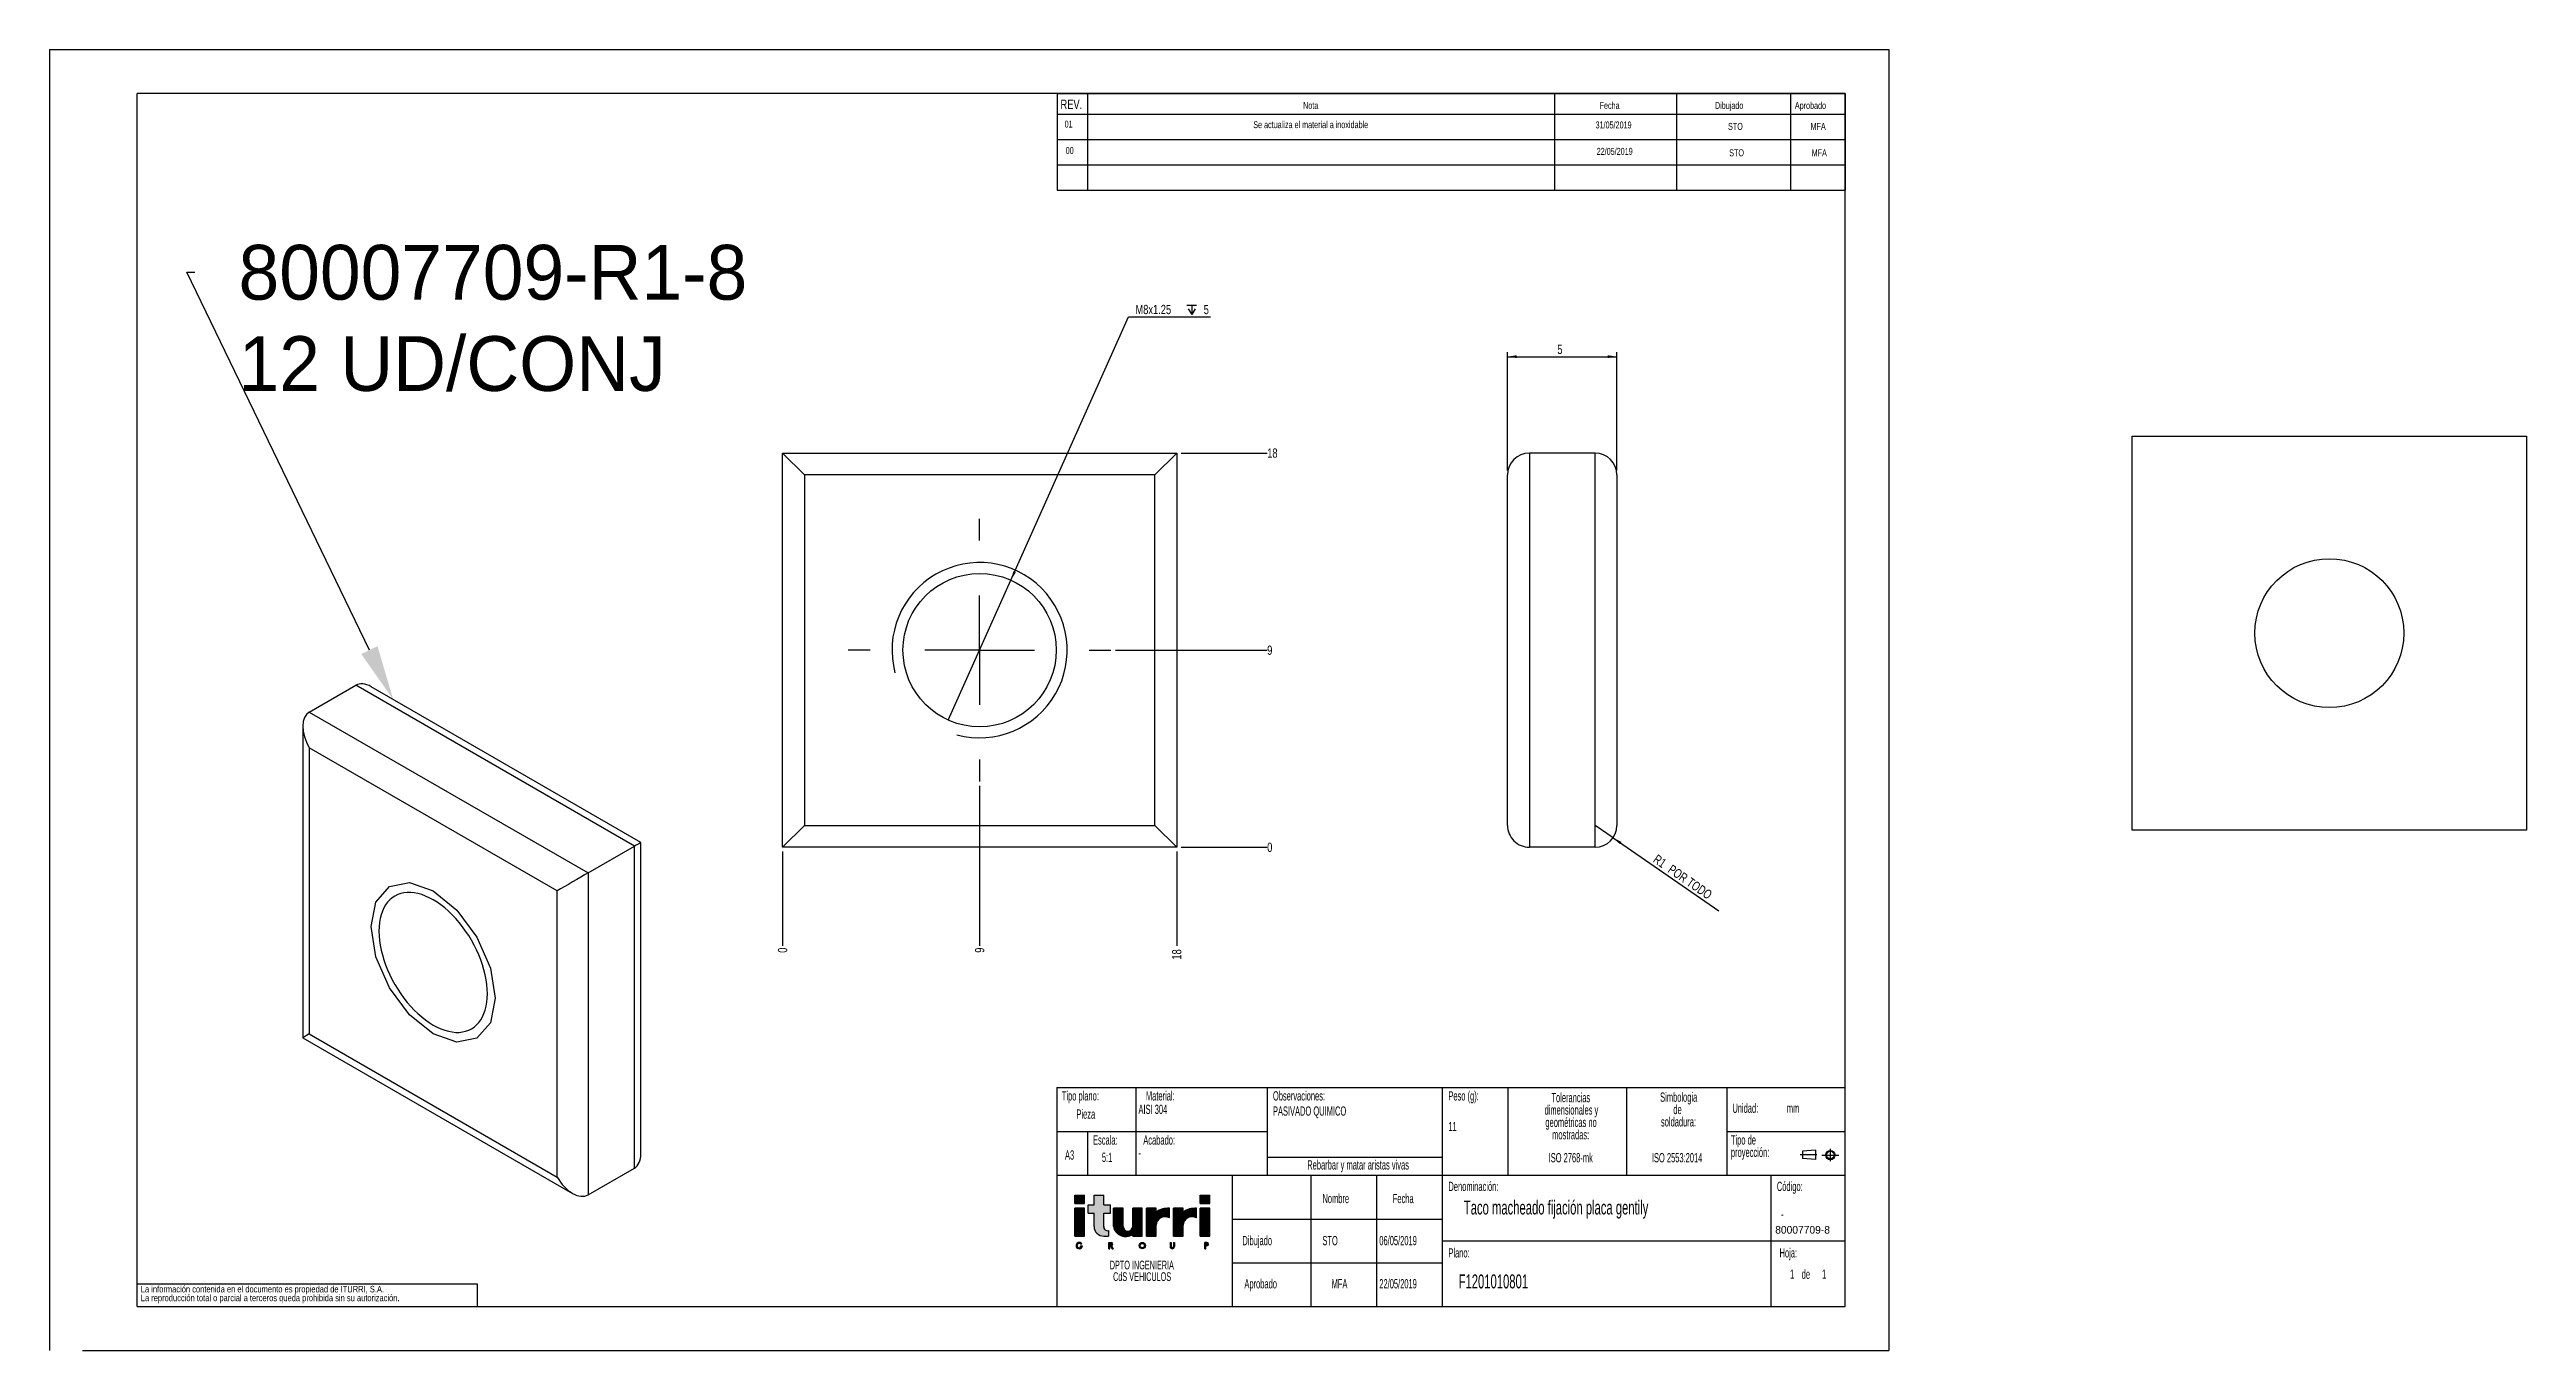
# Model space of a CAD drawing. Extents: x 0 to 565, y 0 to 163.
# Drawn here: x 0 to 113.1, y 0 to 59.4 of the extents above.
import ezdxf
from ezdxf import colors
from ezdxf.entities.mleader import LeaderData, LeaderLine
from ezdxf.math import Vec2, Vec3

# ---------------------------------------------------------------- set-up
doc = ezdxf.new("R2010")
doc.units = 0
doc.header["$LTSCALE"] = 0.2
doc.linetypes.add('CENTERX2', pattern=[20.319999999999997, 12.7, -2.54, 2.54, -2.54])
doc.layers.get('0').update_dxf_attribs({"linetype": 'CONTINUOUS'})
doc.layers.add('FORMATO', color=7, linetype='CONTINUOUS')
doc.layers.add('SLD-0', color=179, linetype='CONTINUOUS')
doc.styles.add('SLDTEXTSTYLE0', font='TXT', dxfattribs={"width": 0.605})
doc.styles.add('SLDTEXTSTYLE1', font='TXT', dxfattribs={"width": 0.75})
doc.dimstyles.new('SLDDIMSTYLE0', dxfattribs={"dimtxt": 0.4233333333333333, "dimasz": 0.4233333333333333, "dimexe": 0, "dimexo": 0.0625, "dimgap": 0.1058333333333333, "dimtad": 0, "dimtih": 1, "dimtoh": 1, "dimdec": 0, "dimrnd": 1e-09, "dimdsep": 46, "dimtxsty": 'SLDTEXTSTYLE1', "dimblk1": 'NONE', "dimblk2": 'NONE', "dimsah": 1, "dimcen": 0.09, "dimadec": 0, "dimazin": 0, "dimtfac": 1, "dimtdec": 0, "dimtofl": 0, "dimtmove": 0, "dimatfit": 3, "dimldrblk": 'NONE', "dimfxl": 0, "dimtolj": 1, "dimtzin": 12, "dimarcsym": 0})
doc.dimstyles.new('SLDDIMSTYLE1', dxfattribs={"dimtxt": 0.4233333333333333, "dimasz": 0.4233333333333333, "dimexe": 0, "dimexo": 0.0625, "dimgap": 0.1058333333333333, "dimtad": 0, "dimtih": 1, "dimtoh": 1, "dimdec": 1, "dimrnd": 1e-09, "dimzin": 12, "dimdsep": 46, "dimtxsty": 'SLDTEXTSTYLE1', "dimblk1": 'NONE', "dimblk2": 'NONE', "dimsah": 1, "dimcen": 0.09, "dimadec": 0, "dimazin": 0, "dimtfac": 1, "dimtdec": 1, "dimtofl": 0, "dimtmove": 0, "dimatfit": 3, "dimldrblk": 'NONE', "dimfxl": 0, "dimtolj": 1, "dimtzin": 12, "dimarcsym": 0})
doc.dimstyles.new('SLDDIMSTYLE2', dxfattribs={"dimtxt": 0.4233333333333333, "dimasz": 0.4233333333333333, "dimexe": 0, "dimexo": 0.0625, "dimgap": 0.1058333333333333, "dimtad": 1, "dimdec": 1, "dimrnd": 1e-09, "dimzin": 12, "dimdsep": 46, "dimtxsty": 'SLDTEXTSTYLE1', "dimsah": 1, "dimcen": 0.09, "dimadec": 0, "dimazin": 0, "dimtfac": 1, "dimtdec": 1, "dimtofl": 0, "dimtmove": 0, "dimatfit": 3, "dimfxl": 0, "dimtolj": 1, "dimtzin": 12, "dimarcsym": 0})
doc.dimstyles.new('SLDDIMSTYLE3', dxfattribs={"dimtxt": 0.4233333333333333, "dimasz": 0.4233333333333333, "dimexe": 0, "dimexo": 0.0625, "dimgap": 0.1058333333333333, "dimtad": 1, "dimdec": 1, "dimrnd": 1e-09, "dimzin": 12, "dimdsep": 46, "dimtxsty": 'SLDTEXTSTYLE1', "dimsah": 1, "dimcen": 0, "dimadec": 0, "dimazin": 0, "dimtfac": 1, "dimtdec": 1, "dimtofl": 0, "dimtmove": 0, "dimatfit": 3, "dimfxl": 0, "dimtolj": 1, "dimtzin": 12, "dimarcsym": 0})

msp = doc.modelspace()

# ---------------------------------------------------------------- texts
at = {"insert": (78.80500881110618, 5.683752835293902), "char_height": 0.35, "attachment_point": 1}
msp.add_mtext_dynamic_manual_height_columns('80007709-8', width=5.164648472311242, gutter_width=2.822222222222222, heights=[0], dxfattribs=at)
at = {"layer": 'FORMATO', "style": 'SLDTEXTSTYLE1'}
for s, insert, char_height, attachment_point in [('REV.', (46.16713927131186, 57.11042804813565), 0.4233333333333333, 1), ('Nota', (57.24487672460153, 57.00516374240667), 0.3174999999999999, 1), ('Fecha', (70.78528126573192, 57.00516374240667), 0.3174999999999999, 1), ('Dibujado', (76.05216944058314, 57.00516374240667), 0.3174999999999999, 1), ('Aprobado', (79.70201419675945, 57.00516374240667), 0.3174999999999999, 1), ('01', (46.53708159867838, 56.15481886886706), 0.3174999999999999, 2), ('Se actualiza el material a inoxidable', (57.59343906694833, 56.12876395150863), 0.3174999999999999, 2), ('31/05/2019', (71.42274280123634, 56.11575176605179), 0.3174999999999999, 2), ('STO', (76.98988994004927, 56.05059919943336), 0.3174999999999999, 2), ('MFA', (80.76480185525894, 56.05059919943337), 0.3174999999999999, 2), ('00', (46.58864428812837, 54.94847357055951), 0.3174999999999999, 2), ('22/05/2019', (71.47430549068633, 54.90940646774424), 0.3174999999999999, 2), ('STO', (77.04145262949925, 54.8442539011258), 0.3174999999999999, 2), ('MFA', (80.81636454470893, 54.84425390112582), 0.3174999999999999, 2)]:
    msp.add_mtext(s, dxfattribs=dict(at, insert=insert, char_height=char_height, attachment_point=attachment_point))
at = {"layer": 'SLD-0', "style": 'SLDTEXTSTYLE0'}
for s, insert, char_height, attachment_point in [('Tipo plano:', (46.22585816411974, 11.8361729286205), 0.4233333333333333, 1), ('Tipo plano:', (46.22585816411974, 11.8361729286205), 0.4233333333333333, 1), ('Material:', (50.06593381880391, 11.83617292862049), 0.4233333333333333, 1), ('Material:', (50.06593381880391, 11.83617292862049), 0.4233333333333333, 1), ('Observaciones:', (55.86772302260145, 11.83617292862049), 0.4233333333333333, 1), ('Observaciones:', (55.86772302260145, 11.83617292862049), 0.4233333333333333, 1), ('Peso (g):', (63.88061188659777, 11.8361729286205), 0.4233333333333333, 1), ('Peso (g):', (63.88061188659777, 11.8361729286205), 0.4233333333333333, 1), ('Pieza', (46.89451894825998, 11.00383913061758), 0.4233333333333333, 1), ('Pieza', (46.89451894825998, 11.00383913061758), 0.4233333333333333, 1), ('AISI 304', (49.72696570676798, 11.22115175836056), 0.4233333333333333, 1), ('AISI 304', (49.72696570676798, 11.22115175836056), 0.4233333333333333, 1), ('PASIVADO QUIMICO', (55.86772302260145, 11.14362315953985), 0.4233333333333333, 1), ('PASIVADO QUIMICO', (55.86772302260145, 11.14362315953985), 0.4233333333333333, 1), ('11', (63.88061188659777, 10.43626176060663), 0.4233333333333333, 1), ('11', (63.88061188659777, 10.43626176060663), 0.4233333333333333, 1), ('Unidad:', (76.84922983812984, 11.27412562998038), 0.4233333333333333, 1), ('Unidad:', (76.84922983812984, 11.27412562998038), 0.4233333333333333, 1), ('mm', (79.33243556735351, 11.27412562998038), 0.4233333333333333, 1), ('mm', (79.33243556735351, 11.27412562998038), 0.4233333333333333, 1), ('A3', (46.37186978491857, 9.134873547193646), 0.4233333333333333, 1), ('A3', (46.37186978491857, 9.134873547193646), 0.4233333333333333, 1), ('Escala:', (47.65262099355234, 9.82029369408652), 0.4233333333333333, 1), ('Escala:', (47.65262099355234, 9.82029369408652), 0.4233333333333333, 1), ('Acabado:', (49.94765538616646, 9.820293694086523), 0.4233333333333333, 1), ('Acabado:', (49.94765538616646, 9.820293694086523), 0.4233333333333333, 1), ('5:1', (48.0580464403197, 9.026948966077127), 0.4233333333333333, 1), ('5:1', (48.0580464403197, 9.026948966077127), 0.4233333333333333, 1), ('-', (49.72696570676797, 9.235145009918657), 0.4233333333333333, 1), ('-', (49.72696570676797, 9.235145009918657), 0.4233333333333333, 1), ('Rebarbar y matar aristas vivas', (59.75709802260142, 8.684745939035045), 0.4233333333333333, 2), ('Rebarbar y matar aristas vivas', (59.75709802260142, 8.684745939035045), 0.4233333333333333, 2), ('ISO 2768-mk', (69.46732111090364, 9.012003471892172), 0.4233333333333333, 2), ('ISO 2768-mk', (69.46732111090364, 9.012003471892172), 0.4233333333333333, 2), ('ISO 2553:2014', (74.32507741929193, 9.012003471892172), 0.4233333333333333, 2), ('ISO 2553:2014', (74.32507741929193, 9.012003471892172), 0.4233333333333333, 2), ('Nombre', (58.12754917445228, 7.150966758979571), 0.4233333333333333, 1), ('Nombre', (58.12754917445228, 7.150966758979571), 0.4233333333333333, 1), ('Fecha', (61.34166618924103, 7.150966758979573), 0.4233333333333333, 1), ('Fecha', (61.34166618924103, 7.150966758979573), 0.4233333333333333, 1), ('Denominación:', (63.88061188659775, 7.702862251251183), 0.4233333333333333, 1), ('Denominación:', (63.88061188659775, 7.702862251251183), 0.4233333333333333, 1), ('Taco macheado fijación placa gentily', (64.58591895133908, 6.843466424262008), 0.6349999999999999, 1), ('Taco macheado fijación placa gentily', (64.58591895133908, 6.843466424262008), 0.6349999999999999, 1), ('Código:', (78.87958787343223, 7.702862251251183), 0.4233333333333333, 1), ('Código:', (78.87958787343223, 7.702862251251183), 0.4233333333333333, 1), ('-', (79.07602719679461, 6.438633725433694), 0.4233333333333333, 1), ('-', (79.07602719679461, 6.438633725433694), 0.4233333333333333, 1), ('Dibujado', (54.47463722088924, 5.228061742761943), 0.4233333333333333, 1), ('Dibujado', (54.47463722088924, 5.228061742761943), 0.4233333333333333, 1), ('STO', (58.12754917445228, 5.228061754403471), 0.4233333333333333, 1), ('06/05/2019', (60.72573070070931, 5.228061754403474), 0.4233333333333333, 1), ('Plano:', (63.88061188659775, 4.667653498997527), 0.4233333333333333, 1), ('Plano:', (63.88061188659775, 4.667653498997527), 0.4233333333333333, 1), ('Hoja:', (79.00278354865758, 4.667653498997527), 0.4233333333333333, 1), ('Hoja:', (79.00278354865758, 4.667653498997527), 0.4233333333333333, 1), ('F1201010801', (64.34779395133909, 3.469352178803537), 0.6349999999999999, 1), ('F1201010801', (64.34779395133909, 3.469352178803537), 0.6349999999999999, 1), ('1', (79.48254275261102, 3.694980750194883), 0.4233333333333333, 1), ('1', (79.48254275261102, 3.694980750194883), 0.4233333333333333, 1), ('1', (79.48254275261102, 3.694980750194883), 0.4233333333333333, 1), ('1', (79.48254275261102, 3.694980750194883), 0.4233333333333333, 1), ('de', (80.0155004965971, 3.694980738553351), 0.4233333333333333, 1), ('de', (80.0155004965971, 3.694980738553351), 0.4233333333333333, 1), ('de', (80.0155004965971, 3.694980738553351), 0.4233333333333333, 1), ('de', (80.0155004965971, 3.694980738553351), 0.4233333333333333, 1), ('1', (80.94615990496908, 3.694980750194883), 0.4233333333333333, 1), ('1', (80.94615990496908, 3.694980750194883), 0.4233333333333333, 1), ('1', (80.94615990496908, 3.694980750194883), 0.4233333333333333, 1), ('1', (80.94615990496908, 3.694980750194883), 0.4233333333333333, 1), ('Aprobado', (54.56490836691304, 3.256471733372532), 0.4233333333333333, 1), ('Aprobado', (54.56490836691304, 3.256471733372532), 0.4233333333333333, 1), ('MFA', (58.54701169321882, 3.256471745014065), 0.4233333333333333, 1), ('22/05/2019', (60.7257307007093, 3.256471745014063), 0.4233333333333333, 1)]:
    msp.add_mtext(s, dxfattribs=dict(at, insert=insert, char_height=char_height, attachment_point=attachment_point))

# ---------------------------------------------------------------- blocks, each defined once
blk = doc.blocks.new('BLOQUE3')
at = {"color": 7, "linetype": 'CENTERX2'}
for p, q in [((79.58488141647274, 26.01115655496413), (78.95982678401784, 26.01115655496413)), ((79.77607562216458, 26.00408451931419), (80.43168376271743, 26.00408451931419)), ((80.103879692441, 25.76924235202747), (80.103879692441, 26.23892668660091))]:
    blk.add_line(p, q, dxfattribs=at)
at = {"color": 7, "linetype": 'Continuous'}
for p, q in [((79.53686373058896, 26.18948074606496), (79.04649402297167, 26.15381590784479)), ((79.04649402297167, 26.15381590784479), (79.04649402297167, 25.86849720208347)), ((79.53686373058896, 25.83283236386331), (79.04649402297167, 25.86849720208347)), ((79.53686373058896, 26.18948074606496), (79.53686373058896, 25.83283236386331))]:
    blk.add_line(p, q, dxfattribs=at)
for radius in [0.1783241911008239, 0.1426593528806507]:
    blk.add_circle((80.103879692441, 26.00408451931419), radius, dxfattribs=at)
blk = doc.blocks.new('SW_NOTE_0')
at = {"color": 0, "linetype": 'Continuous', "char_height": 0.2645833333333333, "attachment_point": 2, "style": 'SLDTEXTSTYLE0'}
for s, insert in [('DPTO INGENIERIA', (1.566829427083333, 0.3410658394813325)), ('CdS VEHICULOS', (1.575863047689199, -0.01171193403305751))]:
    blk.add_mtext(s, dxfattribs=dict(at, insert=insert))
blk = doc.blocks.new('BLOQUE1')
at = {"linetype": 'Continuous'}
for points in [[(0, 2.528957398572557), (0.2940058974944981, 2.528957398572557), (0.2940058974944981, 2.786212558880153), (0, 2.786212558880153)], [(0, 2.38195444982568), (0, 1.536687494530173), (0.2940058974959081, 1.536687494530173), (0.2940058974959081, 2.38195444982568)], [(3.819514983016063, 2.528957398572557), (4.113520880509188, 2.528957398572557), (4.113520880509188, 2.786212558880153), (3.819514983016063, 2.786212558880153)], [(3.819514983016063, 2.38195444982568), (3.819514983016063, 1.536687494530173), (4.113520880510571, 1.536687494530173), (4.113520880510571, 2.38195444982568)]]:
    blk.add_hatch(color=7, dxfattribs=at).paths.add_polyline_path(points, flags=0)
h = blk.add_hatch(color=7, dxfattribs=at)
edge = h.paths.add_edge_path(flags=0)
edge.add_line((0.588011794987849, 2.234951501078989), (0.588011794987849, 1.830693392024513))
edge.add_arc((0.8820176924819659, 1.830693392024275), 0.2940058974941188, 179.9999999999535, 270.0000000000304)
edge.add_line((0.8820176924821177, 1.536687494530154), (1.029020641226637, 1.536687494530154))
edge.add_line((1.029020641226637, 1.536687494530154), (1.029020641226623, 1.703667294140171))
edge.add_arc((1.00002175125713, 1.818681658504378), 0.1186138256257055, 185.8121672813475, 284.1511960427798, ccw=False)
edge.add_arc((1.00002175125713, 1.818681658504378), 0.1186138256257055, 174.1878327174649, 185.8121672813475, ccw=False)
edge.add_line((0.8820176924823508, 1.830693392028055), (0.8820176924823508, 2.234951501078989))
edge.add_line((0.8820176924823508, 2.234951501078989), (1.090764739020045, 2.234951501078989))
edge.add_line((1.090764739020045, 2.234951501078989), (1.090764739020045, 2.49220666138657))
edge.add_line((1.090764739020045, 2.49220666138657), (0.8820176924823508, 2.49220666138657))
edge.add_line((0.8820176924823508, 2.49220666138657), (0.8820176924823508, 2.786212558880386))
edge.add_line((0.8820176924823508, 2.786212558880386), (0.588011794987849, 2.786212558880386))
edge.add_line((0.588011794987849, 2.786212558880386), (0.588011794987849, 2.49220666138657))
edge.add_line((0.588011794987849, 2.49220666138657), (0.4042581090557107, 2.49220666138657))
edge.add_line((0.4042581090557107, 2.49220666138657), (0.4042581090557107, 2.234951501078989))
edge.add_line((0.4042581090557107, 2.234951501078989), (0.588011794987849, 2.234951501078989))
h = blk.add_hatch(color=7, dxfattribs=at)
edge = h.paths.add_edge_path(flags=0)
edge.add_line((1.176023589975209, 2.38195444982568), (1.176023589975209, 1.83069339202428))
edge.add_arc((1.548887422936751, 1.903670226651828), 0.3799382269830552, 191.0739343382657, 304.4905915460011)
edge.add_line((1.764035384965098, 1.590517850390565), (1.764035384965098, 1.536687494529243))
edge.add_line((1.764035384965098, 1.536687494529243), (2.058041282459711, 1.536687494529243))
edge.add_line((2.058041282459711, 1.536687494529243), (2.058041282459711, 2.38195444982568))
edge.add_line((2.058041282459711, 2.38195444982568), (1.764035384965597, 2.38195444982568))
edge.add_line((1.764035384965597, 2.38195444982568), (1.764035384965597, 1.83069339202428))
edge.add_arc((1.617032436218346, 1.83069339202428), 0.1470029487472509, 180, 360, ccw=False)
edge.add_line((1.470029487471095, 1.83069339202428), (1.470029487471095, 2.38195444982568))
edge.add_line((1.470029487471095, 2.38195444982568), (1.176023589975209, 2.38195444982568))
h = blk.add_hatch(color=7, dxfattribs=at)
edge = h.paths.add_edge_path(flags=0)
edge.add_arc((2.745599752880882, 1.857364191301073), 0.2680297328693548, 59.34960505052129, 176.8199676444252, ccw=False)
edge.add_line((2.882240852664109, 2.087948552332014), (2.882240852664109, 2.381954449825816))
edge.add_arc((2.833155716897795, 1.771985960085562), 0.6119402822410083, 85.39923131649581, 125.479007213571)
edge.add_line((2.477982743608694, 2.270306206587936), (2.477982743608694, 2.38195444982568))
edge.add_line((2.477982743608694, 2.38195444982568), (2.183976846115672, 2.38195444982568))
edge.add_line((2.183976846115672, 2.38195444982568), (2.183976846115672, 1.536687494530173))
edge.add_line((2.183976846115672, 1.536687494530173), (2.477982743610167, 1.536687494530173))
edge.add_line((2.477982743610167, 1.536687494530173), (2.477982743610167, 1.872232750444986))
h = blk.add_hatch(color=7, dxfattribs=at)
edge = h.paths.add_edge_path(flags=0)
edge.add_arc((3.569799323085002, 1.857364191301073), 0.2680297328693599, 59.34960505051538, 176.8199676444252, ccw=False)
edge.add_line((3.706440422868258, 2.087948552332009), (3.706440422868296, 2.381954449825765))
edge.add_arc((3.65735528710196, 1.771985960085507), 0.6119402822410149, 85.39923131649378, 125.4790072135723)
edge.add_line((3.302182313812844, 2.270306206587879), (3.302182313812822, 2.38195444982568))
edge.add_line((3.302182313812822, 2.38195444982568), (3.008176416319815, 2.38195444982568))
edge.add_line((3.008176416319815, 2.38195444982568), (3.008176416319815, 1.536687494530173))
edge.add_line((3.008176416319815, 1.536687494530173), (3.302182313814287, 1.536687494530173))
edge.add_line((3.302182313814287, 1.536687494530173), (3.302182313814287, 1.872232750444986))
h = blk.add_hatch(color=7, dxfattribs=at)
edge = h.paths.add_edge_path(flags=0)
edge.add_line((0.1796086083265869, 1.297678162934524), (0.219365498224285, 1.297678162934524))
edge.add_arc((0.1365502923927305, 1.248177563289832), 0.09648143698197358, 30.86775549419073, 356.7364169736078)
edge.add_line((0.2328752560142644, 1.242684925907259), (0.1767139190691269, 1.242684925907259))
edge.add_line((0.1767139190691269, 1.242684925907259), (0.1767139190691306, 1.211810866079295))
edge.add_line((0.1767139190691306, 1.211810866079295), (0.1911560729497497, 1.211810866079295))
edge.add_arc((0.1365502923927305, 1.248177563289832), 0.06560737714803143, 48.98147859615631, 326.33693188446523, ccw=False)
h = blk.add_hatch(color=7, dxfattribs=at)
edge = h.paths.add_edge_path(flags=0)
edge.add_line((1.173452064607761, 1.151696126307214), (1.117133335612238, 1.251943107923816))
edge.add_arc((1.110261854392032, 1.298046420005802), 0.04661258026636733, 278.4772606009694, 450.0000000000008)
edge.add_line((1.110261854392032, 1.34465900027217), (1.038955076909624, 1.34465900027217))
edge.add_line((1.038955076909624, 1.34465900027217), (1.038955076909624, 1.151696126307237))
edge.add_line((1.038955076909624, 1.151696126307237), (1.069829136744619, 1.151696126307237))
edge.add_line((1.069829136744619, 1.151696126307237), (1.069829136744619, 1.251433839739458))
edge.add_line((1.069829136744619, 1.251433839739458), (1.082006761719952, 1.251433839739458))
edge.add_line((1.082006761719952, 1.251433839739458), (1.138039383974868, 1.151696126307214))
edge.add_line((1.138039383974868, 1.151696126307214), (1.173452064607761, 1.151696126307214))
edge = h.paths.add_edge_path(flags=0)
edge.add_arc((1.110261854392032, 1.298046420005802), 0.01573852043200014, -90.0000000000008, 89.9999999999992, ccw=False)
edge.add_line((1.110261854392032, 1.282307899573802), (1.069829136744619, 1.282307899573802))
edge.add_line((1.069829136744619, 1.282307899573802), (1.069829136744619, 1.313784940437801))
edge.add_line((1.069829136744619, 1.313784940437801), (1.110261854392032, 1.313784940437802))
h = blk.add_hatch(color=7, dxfattribs=at)
edge = h.paths.add_edge_path(flags=0)
edge.add_arc((2.057301755072564, 1.248177563289832), 0.09648143698239112, 0, 360)
edge = h.paths.add_edge_path(flags=0)
edge.add_arc((2.057301755072564, 1.248177563289832), 0.06560737714802478, 0, 360)
h = blk.add_hatch(color=7, dxfattribs=at)
edge = h.paths.add_edge_path(flags=0)
edge.add_line((2.905572058823439, 1.34465900027217), (2.905572058823439, 1.21601708429554))
edge.add_arc((2.969893016811934, 1.21601708429554), 0.06432095798849882, 180, 360.0000000000008)
edge.add_line((3.034213974800437, 1.21601708429554), (3.034213974800437, 1.34465900027217))
edge.add_line((3.034213974800437, 1.34465900027217), (3.003339914966152, 1.34465900027217))
edge.add_line((3.003339914966152, 1.34465900027217), (3.003339914966152, 1.21601708429554))
edge.add_arc((2.969893016811934, 1.21601708429554), 0.0334468981542176, 180, 360, ccw=False)
edge.add_line((2.936446118657717, 1.21601708429554), (2.936446118657717, 1.34465900027217))
edge.add_line((2.936446118657717, 1.34465900027217), (2.905572058823439, 1.34465900027217))
h = blk.add_hatch(color=7, dxfattribs=at)
edge = h.paths.add_edge_path(flags=0)
edge.add_line((3.987473494714607, 1.24361598297014), (4.024550244142314, 1.24361598297014))
edge.add_arc((4.024550244142314, 1.294137491621154), 0.05052150865101496, 270.0000000000008, 450.0000000000008)
edge.add_line((4.024550244142314, 1.34465900027217), (3.956599434879611, 1.34465900027217))
edge.add_line((3.956599434879611, 1.34465900027217), (3.956599434879611, 1.151696126307237))
edge.add_line((3.956599434879611, 1.151696126307237), (3.987473494714607, 1.151696126307237))
edge.add_line((3.987473494714607, 1.151696126307237), (3.987473494714607, 1.24361598297014))
edge = h.paths.add_edge_path(flags=0)
edge.add_arc((4.024550244142314, 1.294137491621154), 0.01964744881670921, -90.0000000000008, 89.9999999999992, ccw=False)
edge.add_line((4.024550244142314, 1.274490042804445), (3.987473494714607, 1.274490042804445))
edge.add_line((3.987473494714607, 1.274490042804445), (3.987473494714607, 1.313784940437863))
edge.add_line((3.987473494714607, 1.313784940437863), (4.024550244142314, 1.313784940437863))
at = {"layer": 'SLD-0'}
for p, q in [((0, 2.786212558880152), (0.2940058974944981, 2.786212558880152)), ((0, 2.528957398572556), (0, 2.786212558880152)), ((0, 2.528957398572556), (0.2940058974944981, 2.528957398572556)), ((0, 1.536687494530173), (0, 2.381954449825679)), ((0.2940058974959081, 2.381954449825679), (0, 2.381954449825679)), ((0.2940058974944981, 2.528957398572556), (0.2940058974944981, 2.786212558880152)), ((0.2940058974959081, 1.536687494530173), (0.2940058974959081, 2.381954449825679)), ((0.4042581090557107, 2.49220666138657), (0.5880117949878472, 2.49220666138657)), ((0.4042581090557107, 2.234951501078988), (0.4042581090557107, 2.49220666138657)), ((0.5880117949878472, 2.49220666138657), (0.5880117949878472, 2.786212558880385)), ((0.5880117949878472, 2.786212558880385), (0.8820176924823508, 2.786212558880385)), ((0.8820176924823508, 2.49220666138657), (0.8820176924823508, 2.786212558880385)), ((0.8820176924823508, 2.49220666138657), (1.090764739020045, 2.49220666138657)), ((1.090764739020045, 2.234951501078988), (1.090764739020045, 2.49220666138657)), ((1.176023589975211, 1.83069339202428), (1.176023589975211, 2.381954449825679)), ((1.470029487471097, 2.381954449825679), (1.176023589975211, 2.381954449825679)), ((1.470029487471097, 1.83069339202428), (1.470029487471097, 2.381954449825679)), ((2.058041282459711, 2.381954449825679), (1.764035384965595, 2.381954449825679)), ((1.764035384965595, 1.83069339202428), (1.764035384965595, 2.381954449825679)), ((2.058041282459711, 1.536687494529242), (2.058041282459711, 2.381954449825679)), ((2.18397684611567, 1.536687494530173), (2.18397684611567, 2.381954449825679)), ((2.477982743608698, 2.381954449825679), (2.18397684611567, 2.381954449825679)), ((2.477982743608698, 2.270306206587935), (2.477982743608698, 2.381954449825679)), ((2.882240852664109, 2.087948552332014), (2.882240852664109, 2.381954449825816)), ((3.008176416319813, 1.536687494530173), (3.008176416319813, 2.381954449825679)), ((3.302182313812773, 2.381954449825679), (3.008176416319813, 2.381954449825679)), ((3.302182313812773, 2.27030620658788), (3.302182313812773, 2.381954449825679)), ((3.706440422868257, 2.087948552332008), (3.706440422868293, 2.381954449825765)), ((3.819514983016065, 2.786212558880152), (4.113520880509186, 2.786212558880152)), ((3.819514983016065, 2.528957398572556), (3.819514983016065, 2.786212558880152)), ((3.819514983016065, 2.528957398572556), (4.113520880509186, 2.528957398572556)), ((3.819514983016065, 1.536687494530173), (3.819514983016065, 2.381954449825679)), ((4.113520880510574, 2.381954449825679), (3.819514983016065, 2.381954449825679)), ((4.113520880509186, 2.528957398572556), (4.113520880509186, 2.786212558880152)), ((4.113520880510574, 1.536687494530173), (4.113520880510574, 2.381954449825679)), ((0.4042581090557107, 2.234951501078988), (0.5880117949878472, 2.234951501078988)), ((0.5880117949878472, 1.830693392024513), (0.5880117949878472, 2.234951501078988)), ((0.8820176924823508, 2.234951501078988), (1.090764739020045, 2.234951501078988)), ((0.8820176924823508, 1.80666992498317), (0.8820176924823508, 2.234951501078988)), ((1.764035384965097, 1.536687494529242), (1.764035384965097, 1.590517850390565)), ((2.477982743610169, 1.536687494530173), (2.477982743610169, 1.872232750444985)), ((3.302182313814289, 1.536687494530173), (3.302182313814289, 1.872232750444985)), ((0.1767139190691272, 1.242684925907259), (0.2328752560142644, 1.242684925907259)), ((0.1767139190691302, 1.211810866079295), (0.1767139190691272, 1.242684925907259)), ((0.1767139190691302, 1.211810866079295), (0.191156072949748, 1.211810866079295)), ((0.1796086083265869, 1.297678162934524), (0.2193654982242832, 1.297678162934524)), ((1.038955076909626, 1.151696126307236), (1.038955076909626, 1.344659000272169)), ((1.038955076909626, 1.344659000272169), (1.110261854392031, 1.344659000272169)), ((1.038955076909626, 1.151696126307236), (1.069829136744621, 1.151696126307236)), ((1.069829136744621, 1.282307899573802), (1.069829136744621, 1.313784940437801)), ((1.069829136744621, 1.313784940437801), (1.110261854392031, 1.313784940437802)), ((1.069829136744621, 1.282307899573802), (1.110261854392031, 1.282307899573802)), ((1.069829136744621, 1.251433839739458), (1.08200676171995, 1.251433839739458)), ((1.069829136744621, 1.151696126307236), (1.069829136744621, 1.251433839739458)), ((1.08200676171995, 1.251433839739458), (1.13803938397487, 1.151696126307214)), ((1.117133335612236, 1.251943107923817), (1.173452064607761, 1.151696126307214)), ((1.13803938397487, 1.151696126307214), (1.173452064607761, 1.151696126307214)), ((2.905572058823436, 1.344659000272169), (2.905572058823436, 1.21601708429554)), ((2.905572058823436, 1.344659000272169), (2.936446118657721, 1.344659000272169)), ((2.936446118657721, 1.344659000272169), (2.936446118657721, 1.21601708429554)), ((3.003339914966152, 1.344659000272169), (3.003339914966152, 1.21601708429554)), ((3.003339914966152, 1.344659000272169), (3.034213974800437, 1.344659000272169)), ((3.034213974800437, 1.344659000272169), (3.034213974800437, 1.21601708429554)), ((4.024550244142317, 1.344659000272169), (3.956599434879609, 1.344659000272169)), ((3.956599434879609, 1.151696126307236), (3.956599434879609, 1.344659000272169)), ((3.956599434879609, 1.151696126307236), (3.956599434879609, 1.344659000272169)), ((3.956599434879609, 1.151696126307236), (3.987473494714605, 1.151696126307236)), ((3.987473494714605, 1.274490042804445), (3.987473494714605, 1.313784940437863)), ((4.024550244142317, 1.313784940437863), (3.987473494714605, 1.313784940437863)), ((4.024550244142317, 1.274490042804445), (3.987473494714605, 1.274490042804445)), ((4.024550244142317, 1.243615982970139), (3.987473494714605, 1.243615982970139)), ((3.987473494714605, 1.151696126307236), (3.987473494714605, 1.243615982970139))]:
    blk.add_line(p, q, dxfattribs=at)
at = {"layer": 'SLD-0', "linetype": 'Continuous'}
for p, q in [((0, 1.536687494530173), (0.2940058974959081, 1.536687494530173)), ((0.8820176924821177, 1.536687494530153), (1.029020641226636, 1.536687494530153)), ((1.029020641226624, 1.703667294140171), (1.029020641226636, 1.536687494530153)), ((1.764035384965097, 1.536687494529242), (2.058041282459711, 1.536687494529242)), ((2.18397684611567, 1.536687494530173), (2.477982743610169, 1.536687494530173)), ((3.008176416319813, 1.536687494530173), (3.302182313814289, 1.536687494530173)), ((3.819514983016065, 1.536687494530173), (4.113520880510574, 1.536687494530173))]:
    blk.add_line(p, q, dxfattribs=at)
at = {"layer": 'SLD-0'}
for radius in [0.09648143698238698, 0.06560737714802478]:
    blk.add_circle((2.057301755072566, 1.248177563289832), radius, dxfattribs=at)
at = {"layer": 'SLD-0', "linetype": 'Continuous'}
for centre, radius, start, end in [((2.833155716897795, 1.771985960085562), 0.6119402822410075, 85.39923131649581, 125.4790072135707), ((3.657355287101885, 1.77198596008551), 0.6119402822410163, 85.399231316487, 125.479007213572), ((2.745599752880884, 1.857364191301072), 0.2680297328693557, 59.34960505052255, 176.819967644426), ((3.569799323085005, 1.857364191301072), 0.2680297328693623, 59.34960505051691, 176.819967644426)]:
    blk.add_arc(centre, radius, start, end, dxfattribs=at)
at = {"layer": 'SLD-0'}
for centre, radius, start, end in [((0.8820176924819678, 1.830693392024274), 0.2940058974941206, 179.9999999999535, 270.00000000003), ((1.000021751257131, 1.818681658504377), 0.1186138256257049, 174.1878327193011, 284.1511960427808), ((1.54888742293675, 1.903670226651828), 0.3799382269830543, 191.0739343382658, 304.4905915460011), ((1.617032436218346, 1.83069339202428), 0.1470029487472491, 180, 0), ((0.1365502923927286, 1.248177563289832), 0.09648143698197496, 30.86775549419072, 356.7364169736078), ((0.1365502923927286, 1.248177563289832), 0.06560737714803282, 48.9814785961559, 326.3369318844665), ((1.110261854392031, 1.298046420005802), 0.04661258026636749, 278.4772606009695, 90), ((1.110261854392031, 1.298046420005802), 0.01573852043200019, 270.0000000000008, 90), ((2.969893016811937, 1.21601708429554), 0.0643209579885009, 180, 0), ((2.969893016811937, 1.21601708429554), 0.03344689815421598, 180, 0), ((4.024550244142317, 1.294137491621154), 0.05052150865101512, 270.0000000000008, 90), ((4.024550244142317, 1.294137491621154), 0.01964744881670932, 270.0000000000008, 90)]:
    blk.add_arc(centre, radius, start, end, dxfattribs=at)
at = {"color": 7, "linetype": 'Continuous'}
blk.add_blockref('SW_NOTE_0', (0.4764245438389825, 0.4471586815527541), dxfattribs=at)
blk = doc.blocks.new('SW_NOTE_1')
at = {"layer": 'SLD-0', "color": 0, "char_height": 0.4233333333333333, "attachment_point": 2, "style": 'SLDTEXTSTYLE0'}
for s, insert in [('dimensionales y', (1.508663719991843, -0.01873909445289229)), ('Tolerancias', (1.48166666666667, 0.5457053431701318)), ('geométricas no', (1.492543903092547, -0.5831835320759162)), ('mostradas:', (1.475738008966043, -1.14762796969894))]:
    blk.add_mtext(s, dxfattribs=dict(at, insert=insert))
blk = doc.blocks.new('SW_NOTE_2')
at = {"layer": 'SLD-0', "color": 0, "char_height": 0.4233333333333333, "attachment_point": 1, "style": 'SLDTEXTSTYLE0'}
for s, insert in [('Tipo de', (0, 0.5457053431701318)), ('proyección:', (0, -0.01873909445289229))]:
    blk.add_mtext(s, dxfattribs=dict(at, insert=insert))
blk = doc.blocks.new('SW_NOTE_3')
at = {"layer": 'SLD-0', "color": 0, "char_height": 0.4233333333333333, "attachment_point": 2, "style": 'SLDTEXTSTYLE0'}
for s, insert in [('Simbologia', (1.42213541666667, 0.5457053431701318)), ('de', (1.368483741879467, -0.01873909445289229)), ('soldadura:', (1.412825998117528, -0.5831835320759162))]:
    blk.add_mtext(s, dxfattribs=dict(at, insert=insert))
blk = doc.blocks.new('SW_NOTE_4')
at = {"layer": 'SLD-0', "color": 0, "char_height": 0.3, "attachment_point": 1, "style": 'SLDTEXTSTYLE1'}
for s, insert in [('La información contenida en el documento es propiedad de ITURRI, S.A.', (0, 0.3855130784708248)), ('La reproducción total o parcial a terceros queda prohibida sin su autorización.', (0, -0.01448694052815572))]:
    blk.add_mtext(s, dxfattribs=dict(at, insert=insert))
blk = doc.blocks.new('SW_NOTE_5')
at = {"layer": 'SLD-0', "color": 0, "char_height": 0.4233333333333333, "attachment_point": 2, "style": 'SLDTEXTSTYLE0'}
for s, insert in [('dimensionales y', (1.508663719991843, -0.01873909445289229)), ('Tolerancias', (1.48166666666667, 0.5457053431701318)), ('geométricas no', (1.492543903092547, -0.5831835320759162)), ('mostradas:', (1.475738008966043, -1.14762796969894))]:
    blk.add_mtext(s, dxfattribs=dict(at, insert=insert))
blk = doc.blocks.new('SW_NOTE_6')
at = {"layer": 'SLD-0', "color": 0, "char_height": 0.4233333333333333, "attachment_point": 1, "style": 'SLDTEXTSTYLE0'}
for s, insert in [('Tipo de', (0, 0.5457053431701318)), ('proyección:', (0, -0.01873909445289229))]:
    blk.add_mtext(s, dxfattribs=dict(at, insert=insert))
blk = doc.blocks.new('SW_NOTE_7')
at = {"layer": 'SLD-0', "color": 0, "char_height": 0.4233333333333333, "attachment_point": 2, "style": 'SLDTEXTSTYLE0'}
for s, insert in [('Simbologia', (1.42213541666667, 0.5457053431701318)), ('de', (1.368483741879467, -0.01873909445289229)), ('soldadura:', (1.412825998117528, -0.5831835320759162))]:
    blk.add_mtext(s, dxfattribs=dict(at, insert=insert))
blk = doc.blocks.new('SW_NOTE_8')
at = {"layer": 'SLD-0', "color": 0, "char_height": 0.3, "attachment_point": 1, "style": 'SLDTEXTSTYLE1'}
for s, insert in [('La información contenida en el documento es propiedad de ITURRI, S.A.', (0, 0.3855130784708248)), ('La reproducción total o parcial a terceros queda prohibida sin su autorización.', (0, -0.01448694052815572))]:
    blk.add_mtext(s, dxfattribs=dict(at, insert=insert))
blk = doc.blocks.new('_D')
at = {"layer": 'FORMATO', "color": 7}
blk.add_line((33.47212303245888, 22.77642774566473), (33.47212303245888, 18.47084269900588), dxfattribs=at)
at = {"layer": 'FORMATO', "color": 7, "insert": (33.26273252021779, 18.15804639407214), "char_height": 0.4233333333333333, "attachment_point": 1, "rotation": 90, "style": 'SLDTEXTSTYLE1'}
blk.add_mtext('0', dxfattribs=at)
blk = doc.blocks.new('_NONE')
blk = doc.blocks.new('_D_1')
at = {"layer": 'FORMATO', "color": 7}
blk.add_line((42.47212303245887, 25.77642774566473), (42.47212303245887, 18.47084269900588), dxfattribs=at)
at = {"layer": 'FORMATO', "color": 7, "insert": (42.26273252021778, 18.15804639407214), "char_height": 0.4233333333333333, "attachment_point": 1, "rotation": 90, "style": 'SLDTEXTSTYLE1'}
blk.add_mtext('9', dxfattribs=at)
blk = doc.blocks.new('_D_2')
at = {"layer": 'FORMATO', "color": 7}
blk.add_line((51.47212303245887, 22.77642774566473), (51.47212303245887, 18.47084269900588), dxfattribs=at)
at = {"layer": 'FORMATO', "color": 7, "insert": (51.26273252021778, 17.84525008913841), "char_height": 0.4233333333333333, "attachment_point": 1, "rotation": 90, "style": 'SLDTEXTSTYLE1'}
blk.add_mtext('18', dxfattribs=at)
blk = doc.blocks.new('_D_3')
at = {"layer": 'FORMATO', "color": 7}
blk.add_line((51.67212303245887, 22.97642774566473), (55.60567159202471, 22.97642774566473), dxfattribs=at)
at = {"layer": 'FORMATO', "color": 7, "insert": (55.6056715920247, 23.18581825790582), "char_height": 0.4233333333333333, "attachment_point": 1, "style": 'SLDTEXTSTYLE1'}
blk.add_mtext('0', dxfattribs=at)
blk = doc.blocks.new('_D_4')
at = {"layer": 'FORMATO', "color": 7}
blk.add_line((48.67212303245888, 31.97642774566473), (55.60567159202471, 31.97642774566473), dxfattribs=at)
at = {"layer": 'FORMATO', "color": 7, "insert": (55.6056715920247, 32.18581825790582), "char_height": 0.4233333333333333, "attachment_point": 1, "style": 'SLDTEXTSTYLE1'}
blk.add_mtext('9', dxfattribs=at)
blk = doc.blocks.new('_D_5')
at = {"layer": 'FORMATO', "color": 7}
blk.add_line((51.67212303245887, 40.97642774566473), (55.60567159202471, 40.97642774566473), dxfattribs=at)
at = {"layer": 'FORMATO', "color": 7, "insert": (55.60567159202472, 41.18581825790581), "char_height": 0.4233333333333333, "attachment_point": 1, "style": 'SLDTEXTSTYLE1'}
blk.add_mtext('18', dxfattribs=at)
blk = doc.blocks.new('SW_SYMBOL_HOLE_DEPTH')
at = {"layer": 'FORMATO', "color": 0}
for p, q in [((0, 175), (160, 175)), ((20, 111), (80, 15)), ((80, 175), (80, 15)), ((140, 111), (80, 15))]:
    blk.add_line(p, q, dxfattribs=at)
blk = doc.blocks.new('SW_RADIAL_DIMENSION_0')
at = {"layer": 'FORMATO', "color": 0}
for p, q in [((-5.689798753495912, -12.02427036693415), (-0.3174999999999983, 2.328306436538696e-08)), ((-0.3174999999999983, 2.328306436538696e-08), (3.427588939666748, 2.328306436538696e-08)), ((-8.545269489479734, -18.41538035471718), (-5.689798753495912, -12.02427036693415))]:
    blk.add_line(p, q, dxfattribs=at)
blk.add_solid([(-5.689798753495912, -12.02427036693415), (-5.457647686755759, -11.66432776536309), (-5.576573835978974, -11.61119299855431)], dxfattribs=at)
at = {"layer": 'FORMATO', "color": 0, "xscale": 0.0027037109375, "yscale": 0.0027037109375, "zscale": 0.0027037109375}
blk.add_blockref('SW_SYMBOL_HOLE_DEPTH', (2.353419736027718, 0.05870442708333368), dxfattribs=at)
at = {"layer": 'FORMATO', "color": 0, "char_height": 0.4233333333333333, "attachment_point": 1, "style": 'SLDTEXTSTYLE1'}
for s, insert in [('M8x1.25', (0, 0.5457053431701331)), ('5', (3.117536487579342, 0.5457053431701331))]:
    blk.add_mtext(s, dxfattribs=dict(at, insert=insert))
blk = doc.blocks.new('SW_CENTERMARKSYMBOL_0')
at = {"layer": 'FORMATO', "color": 0}
for p, q in [((0, 5.000000000000004), (0, 6)), ((0, 0), (0, 2.500000000000002)), ((-5.000000000000004, 0), (-6, 0)), ((0, 0), (-2.500000000000002, 0)), ((0, 0), (0, -2.499999999999996)), ((0, 0), (2.499999999999996, 0)), ((4.999999999999999, 0), (5.999999999999995, 0)), ((0, -4.999999999999999), (0, -5.999999999999995))]:
    blk.add_line(p, q, dxfattribs=at)
blk = doc.blocks.new('_D_6')
at = {"layer": 'FORMATO', "color": 7}
for p, q in [((66.57974946020542, 40.17642774566472), (66.57974946020542, 45.57642774566473)), ((66.57974946020542, 45.37642774566473), (71.5797494602054, 45.37642774566473)), ((71.5797494602054, 40.17642774566472), (71.5797494602054, 45.57642774566473))]:
    blk.add_line(p, q, dxfattribs=at)
for points in [[(66.57974946020542, 45.37642774566473), (67.00308279353875, 45.31129954053652), (67.00308279353875, 45.44155595079293)], [(71.5797494602054, 45.37642774566473), (71.15641612687207, 45.44155595079293), (71.15641612687207, 45.31129954053652)]]:
    blk.add_solid(points, dxfattribs=at)
at = {"layer": 'FORMATO', "color": 7, "insert": (68.85441122236902, 45.92213306555178), "char_height": 0.4233333333333333, "attachment_point": 1, "style": 'SLDTEXTSTYLE1'}
blk.add_mtext('5', dxfattribs=at)
blk = doc.blocks.new('_D_7')
at = {"layer": 'FORMATO', "color": 7}
for q in [(70.5797494602054, 23.97642774566473), (76.23407059670562, 20.07758931803114)]:
    blk.add_line((71.40300942683878, 23.40876320798527), q, dxfattribs=at)
blk.add_solid([(71.40300942683878, 23.40876320798527), (71.71455184025957, 23.11483444305357), (71.78849378516757, 23.22206933101505)], dxfattribs=at)
at = {"layer": 'FORMATO', "color": 7, "char_height": 0.4233333333333333, "attachment_point": 1, "rotation": 325.41247309157416, "style": 'SLDTEXTSTYLE1'}
for s, insert in [('R1', (73.43390231170615, 22.67033119675555)), ('POR TODO', (74.10414519742949, 22.20817691587514))]:
    blk.add_mtext(s, dxfattribs=dict(at, insert=insert))

# ---------------------------------------------------------------- dimensions: what is measured, and where the dimension line sits
at = {"layer": 'FORMATO', "color": 7}
dim = msp.add_linear_dim(base=(71.5797494602054, 45.37642774566473), p1=(66.57974946020542, 39.97642774566473), p2=(71.5797494602054, 39.97642774566473), dimstyle='SLDDIMSTYLE2', dxfattribs=at)
dim.commit()
dim.dimension.update_dxf_attribs({"geometry": '_D_6', "text_midpoint": (69.0108093748359, 45.37642774566473), "dimtype": 160})
for feature_location, offset, dtype, origin, dimstyle, picture, middle in [((51.47212303245887, 40.97642774566473), (4.1335485595658525, 0), 0, (51.47212303245887, 22.97642774566473), 'SLDDIMSTYLE1', '_D_5', (55.91846789695845, 40.97642774566472)), ((48.47212303245887, 31.97642774566473), (7.133548559565845, 0), 0, (51.47212303245887, 22.97642774566473), 'SLDDIMSTYLE1', '_D_4', (55.76206974449156, 31.97642774566473)), ((42.47212303245887, 25.97642774566473), (0, -7.505585046658851), 1, (33.47212303245888, 22.97642774566473), 'SLDDIMSTYLE1', '_D_1', (42.47212303245887, 18.31444454653901)), ((33.47212303245888, 22.97642774566473), (0, -4.505585046658858), 1, (33.47212303245888, 22.97642774566473), 'SLDDIMSTYLE0', '_D', (33.47212303245888, 18.31444454653901)), ((51.47212303245887, 22.97642774566473), (0, -4.505585046658858), 1, (33.47212303245888, 22.97642774566473), 'SLDDIMSTYLE1', '_D_2', (51.47212303245887, 18.15804639407214)), ((51.47212303245887, 22.97642774566473), (4.133548559565845, 0), 0, (51.47212303245887, 22.97642774566473), 'SLDDIMSTYLE0', '_D_3', (55.76206974449156, 22.97642774566473))]:
    dim = msp.add_ordinate_dim(feature_location=feature_location, offset=offset, dtype=dtype, origin=origin, dimstyle=dimstyle, dxfattribs=at)
    dim.commit()
    dim.dimension.update_dxf_attribs({"geometry": picture, "text_midpoint": middle})
dim = msp.add_radius_dim(center=(70.5797494602054, 23.97642774566473), mpoint=(71.40300942683878, 23.40876320798527), text='<> POR TODO', dimstyle='SLDDIMSTYLE3', dxfattribs=at)
dim.commit()
dim.dimension.update_dxf_attribs({"geometry": '_D_7', "text_midpoint": (74.68861256986399, 21.1432362991988), "dimtype": 164})

# ---------------------------------------------------------------- linework, layer by layer
at = {"color": 7, "linetype": 'Continuous'}
for p, q in [((-1.058181320345852e-14, 59.4), (84.00000000000001, 59.4)), ((-1.058181320345852e-14, 59.4), (-3.307378170243122e-15, -0.0002698433553519018)), ((84.00000000000001, 59.4), (84.00000000000001, 0)), ((82.00000000000001, 57.4), (3.99999999999999, 57.39999999999998)), ((4.000000000000004, 2.000000000000002), (3.99999999999999, 57.39999999999998)), ((82.00000000000001, 2.000000000000002), (82.00000000000001, 57.4)), ((34.47212303245887, 39.97642774566473), (33.47212303245887, 40.97642774566473)), ((33.47212303245887, 40.97642774566473), (51.47212303245886, 40.97642774566473)), ((33.47212303245887, 22.97642774566473), (33.47212303245887, 40.97642774566473)), ((50.47212303245886, 39.97642774566473), (51.47212303245886, 40.97642774566473)), ((51.47212303245886, 40.97642774566473), (51.47212303245887, 22.97642774566473)), ((67.57974946020539, 40.97642774566473), (67.57974946020539, 22.97642774566473)), ((70.57974946020539, 40.97642774566473), (67.57974946020539, 40.97642774566473)), ((70.57974946020539, 22.97642774566473), (70.57974946020539, 40.97642774566473)), ((95.11153252227622, 41.752784399692), (113.1115325222762, 41.752784399692)), ((95.11153252227622, 23.752784399692), (95.11153252227622, 41.752784399692)), ((113.1115325222762, 41.752784399692), (113.1115325222762, 23.752784399692)), ((34.47212303245887, 39.97642774566473), (34.47212303245887, 23.97642774566473)), ((50.47212303245886, 39.97642774566473), (34.47212303245887, 39.97642774566473)), ((50.47212303245887, 23.97642774566473), (50.47212303245886, 39.97642774566473)), ((66.57974946020538, 23.97642774566473), (66.57974946020538, 39.97642774566473)), ((71.57974946020539, 39.97642774566473), (71.57974946020539, 23.97642774566473)), ((11.8629607895377, 29.14852258179823), (13.98428113309735, 30.37313474953229)), ((26.71220319445518, 23.0254617431279), (13.98428113309735, 30.37313474953229)), ((27.00509640996671, 23.19450653807228), (14.69130665022188, 30.30310605557778)), ((11.57006757072425, 28.50115925920111), (11.57006757072425, 14.28174317862915)), ((11.8629607895377, 29.14852258179823), (24.59088285089553, 21.80084957539384)), ((23.17666928852244, 20.98430876350809), (11.8629607895377, 27.51557365808977)), ((11.8629607895377, 27.51557365808977), (11.8629607895377, 14.45092066791777)), ((33.47212303245887, 22.97642774566473), (34.47212303245887, 23.97642774566473)), ((34.47212303245887, 23.97642774566473), (50.47212303245887, 23.97642774566473)), ((51.47212303245887, 22.97642774566473), (50.47212303245886, 23.97642774566474)), ((24.59088285089553, 21.80084957539384), (26.71220319445518, 23.0254617431279)), ((26.71220319445518, 8.327727129184401), (26.71220319445518, 23.0254617431279)), ((27.00509641326864, 8.975090451781522), (27.00509641326863, 23.19450653235349)), ((51.47212303245887, 22.97642774566473), (33.47212303245887, 22.97642774566473)), ((70.57974946020539, 22.97642774566473), (67.57974946020539, 22.97642774566473)), ((113.1115325222762, 23.752784399692), (95.11153252227622, 23.752784399692)), ((24.59088285089553, 21.80084957539384), (24.59088285089554, 7.103114961450341)), ((23.17666928852244, 7.919655773336092), (23.17666928852244, 20.98430876350809)), ((11.57006757402617, 14.28174317291036), (23.883857333771, 7.173143655404854)), ((11.8629607895377, 14.45092066791777), (23.17666928852244, 7.919655773336092)), ((46.00000000000001, 12), (81.99999999999999, 12)), ((46.00000000000001, 12), (46.00000000000001, 2.000000000000002)), ((24.59088285089554, 7.103114961450341), (26.71220319445518, 8.327727129184401)), ((4.000000000000004, 2.000000000000002), (82.00000000000001, 2.000000000000002)), ((1.506123674335147, 1.561251128379126e-15), (84.00000000000001, 0))]:
    msp.add_line(p, q, dxfattribs=at)
at = {"color": 7, "linetype": 'Continuous', "flags": 128}
for points in [[(27.00509641326863, 23.19450653235349), (26.99880862316187, 23.19088658436126), (26.98002432545046, 23.1800512513799), (26.948979743577, 23.16213679400848), (26.90606528117105, 23.13736849694263), (26.85182061249691, 23.10605783588887), (26.78692789573666, 23.06859856057682), (26.71220319445517, 23.0254617431279)], [(17.51981503903007, 14.45145146816994), (16.43742283873767, 15.3249250583534), (15.51981503903007, 16.5626639590841), (14.90668910927732, 17.97623364285686), (14.69138791428388, 19.35043093935836), (14.90668910927733, 20.47604676732578), (15.51981503903008, 21.18171632068396), (16.43742283873769, 21.36000780684454), (17.51981503903009, 20.98377796325592), (18.60220723932248, 20.11030437307245), (19.51981503903008, 18.87256547234175), (20.13294096878283, 17.45899578856898), (20.34824216377625, 16.08479849206748), (20.1329409687828, 14.95918266410007), (19.51981503903004, 14.2535131107419), (18.60220723932242, 14.07522162458134), (17.51981503903007, 14.45145146816994)], [(19.99468877318298, 16.28890052002319), (19.98838307855426, 16.4964204610392), (19.96949812704255, 16.71016332805426), (19.93813015203192, 16.92903993641231), (19.89443899753286, 17.15193494108816), (19.83864730365377, 17.3777125202301), (19.77103937207807, 17.60522216304766), (19.69195971732793, 17.83330453255093), (19.6018113111973, 18.06079737326607), (19.50105352929994, 18.28654143382283), (19.39019981019666, 18.50938637423376), (19.26981503903006, 18.72819662776318), (19.14051266899935, 18.94185718751488), (19.00295159534345, 19.14927928825176), (18.85783279776188, 19.34940595449387), (18.70589576838293, 19.54121738662316), (18.54791474348122, 19.72373615754862), (18.38469475814717, 19.89603219345066), (18.21706754401266, 20.05722751322411), (18.04588729093733, 20.20650070246867), (17.87202629425283, 20.34309109922843), (17.69637050974576, 20.46630267015083), (17.51981503903006, 20.57550755731306), (17.34325956831436, 20.67014927764214), (17.16760378380729, 20.7497455586251), (16.99374278712279, 20.81389079585914), (16.82256253404746, 20.86225811991874), (16.65493531991295, 20.89460106200726), (16.4917153345789, 20.91075480990548), (16.33373430967719, 20.91063704781689), (16.18179728029824, 20.8942483758301), (16.03667848271668, 20.86167230686092), (15.89911740906077, 20.81307484108973), (15.76981503903007, 20.74870362006256), (15.64943026786347, 20.66888666476657), (15.53857654876019, 20.57403070411024), (15.43781876686283, 20.46461910232617), (15.3476703607322, 20.34120939585765), (15.26859070598207, 20.20443045228082), (15.20098277440636, 20.0549792657396), (15.14519108052728, 19.89361740522333), (15.10149992602821, 19.72116713378576), (15.07013195101759, 19.53850721848099), (15.05124699950587, 19.34656845236802), (15.04494130487716, 19.14632891140265), (15.05124699950588, 18.93880897038665), (15.07013195101759, 18.72506610337159), (15.10149992602822, 18.50618949501354), (15.14519108052729, 18.28329449033768), (15.20098277440637, 18.05751691119574), (15.26859070598208, 17.83000726837818), (15.34767036073221, 17.60192489887491), (15.43781876686285, 17.37443205815977), (15.53857654876021, 17.14868799760302), (15.64943026786349, 16.92584305719208), (15.76981503903009, 16.70703280366267), (15.8991174090608, 16.49337224391097), (16.03667848271671, 16.28595014317408), (16.18179728029827, 16.08582347693198), (16.33373430967723, 15.89401204480269), (16.49171533457893, 15.71149327387723), (16.65493531991299, 15.53919723797519), (16.8225625340475, 15.37800191820174), (16.99374278712283, 15.22872872895718), (17.16760378380732, 15.09213833219742), (17.34325956831439, 14.96892676127502), (17.5198150390301, 14.8597218741128), (17.6963705097458, 14.76508015378372), (17.87202629425287, 14.68548387280076), (18.04588729093737, 14.62133863556672), (18.21706754401269, 14.57297131150712), (18.3846947581472, 14.54062836941861), (18.54791474348125, 14.52447462152039), (18.70589576838296, 14.52459238360898), (18.85783279776191, 14.54098105559578), (19.00295159534347, 14.57355712456495), (19.14051266899937, 14.62215459033614), (19.26981503903009, 14.68652581136331), (19.39019981019668, 14.76634276665931), (19.50105352929996, 14.86119872731564), (19.60181131119732, 14.97061032909971), (19.69195971732795, 15.09402003556824), (19.77103937207808, 15.23079897914507), (19.83864730365378, 15.38025016568628), (19.89443899753287, 15.54161202620255), (19.93813015203193, 15.71406229764012), (19.96949812704255, 15.8967222129449), (19.98838307855426, 16.08866097905787), (19.99468877318298, 16.28890052002319)]]:
    msp.add_lwpolyline(points, dxfattribs=at)
at = {"color": 7, "linetype": 'Continuous'}
msp.add_circle((42.47212303245887, 31.97642774566473), 3.5, dxfattribs=at)
msp.add_circle((104.1115325222762, 32.75278439969199), 3.4)
for centre, radius, start, end in [((67.57974946020539, 39.97642774566473), 1.000000000000014, 90, 180), ((70.57974946020539, 39.97642774566473), 1, 0, 90), ((42.47212303245887, 31.97642774566473), 3.999999999999998, 255.0000000000009, 195.0000000000009), ((67.57974946020539, 23.97642774566473), 1.000000000000014, 180, 270.0000000000008), ((70.57974946020539, 23.97642774566473), 1, 270.0000000000008, 0)]:
    msp.add_arc(centre, radius, start, end, dxfattribs=at)
for centre, major_axis, ratio, start_param, end_param in [((14.6913879142839, 29.14838988173519), (-0.7071355117875252, 1.224728280626231), 0.5773346305489224, 5.497827775813206, 6.283144675148559), ((12.57006757072425, 27.92377771400113), (-0.7071355117875235, 1.224728280626231), 0.5773346305489236, 6.283144675148562, 7.853941001943432), ((23.88377606970898, 21.39251281941944), (1.000000001755208, 0.5773815500260397), 7.037292937155736e-05, 0.7853575326446713, 2.356153856836774), ((12.57006757072425, 14.85912472382913), (0.999999998288718, 0.5773815480245473), 7.037292961739978e-05, 2.356153858627656, 3.141633285819336), ((23.88377606970899, 8.327859829247444), (-0.7071355117875235, 1.224728280626229), 0.5773346305489249, 1.570755694763845, 3.141552021558747), ((26.00509641326864, 9.552471996981504), (-0.7071355117875271, 1.224728280626231), 0.5773346305489242, 3.14155202155874, 3.926950184956205)]:
    msp.add_ellipse(centre, major_axis=major_axis, ratio=ratio, start_param=start_param, end_param=end_param, dxfattribs=at)
at = {"layer": 'FORMATO'}
for p, q in [((46.01829343858957, 57.4), (82.00000000000001, 57.4)), ((46.01829343858957, 57.4), (46.01829343858957, 52.97311706935953)), ((47.40671320087358, 57.4), (47.40671320087358, 52.97311706935953)), ((68.73141027119205, 57.4), (68.73141027119205, 52.97311706935953)), ((74.29244758771927, 57.4), (74.29244758771927, 52.97311706935953)), ((79.50254857952397, 57.4), (79.50254857952397, 52.97311706935953)), ((82.00000000000001, 57.4), (82.00000000000001, 52.97311706935953)), ((46.01829343858957, 56.45311706935954), (82.00000000000001, 56.45311706935954)), ((46.01829343858957, 55.29311706935953), (82.00000000000001, 55.29311706935953)), ((46.01829343858957, 54.13311706935953), (82.00000000000001, 54.13311706935953)), ((46.01829343858957, 52.97311706935953), (82.00000000000001, 52.97311706935953))]:
    msp.add_line(p, q, dxfattribs=at)
at = {"layer": 'SLD-0'}
for p, q in [((49.60000000000001, 12), (49.60000000000001, 8.000000000000002)), ((55.60000000000002, 12), (55.60000000000002, 8.000000000000002)), ((63.60000000000004, 12), (63.60000000000004, 8.000000000000002)), ((66.60000000000004, 12), (66.60000000000004, 8.000000000000002)), ((72.01634208981935, 12), (72.01634208981935, 8.000000000000002)), ((76.60000000000002, 12), (76.60000000000002, 8.000000000000002)), ((46.00000000000001, 10), (49.60000000000001, 10)), ((47.4, 10), (47.4, 8.000000000000002)), ((49.60000000000001, 10), (55.60000000000001, 10)), ((76.60000000000002, 10), (81.99999999999999, 10)), ((46.00000000000001, 8.000000000000002), (81.99999999999999, 8.000000000000002)), ((54, 8.000000000000002), (54, 2.000000000000002)), ((55.60000000000002, 8.831585651171661), (63.60000000000004, 8.831585651171661)), ((57.60000000000001, 8.000000000000002), (57.60000000000001, 2.000000000000002)), ((60.60000000000001, 8.000000000000002), (60.60000000000001, 2.000000000000002)), ((63.60000000000004, 8.000000000000002), (63.60000000000004, 2.000000000000002)), ((78.60000000000001, 8.000000000000002), (78.60000000000001, 2.000000000000002)), ((54, 6.000000000000003), (63.60000000000001, 6.000000000000003)), ((63.60000000000004, 5.000000000000002), (78.60000000000001, 5.000000000000002)), ((78.60000000000001, 5.000000000000002), (82.00000000000001, 5.000000000000002)), ((54, 4.000000000000003), (63.60000000000001, 4.000000000000003)), ((4.000443626131251, 3.049030943801597), (19.52573464952982, 3.049030943801597)), ((19.52573464952982, 3.049030943801597), (19.52573464952982, 2.000000000000002))]:
    msp.add_line(p, q, dxfattribs=at)

# ---------------------------------------------------------------- block references
at = {"color": 7, "linetype": 'Continuous'}
for name, p, xscale, yscale, zscale in [('BLOQUE3', (-14.8021511115469, -22.28151043796166), 1.2, 1.2, 1.2), ('BLOQUE3', (-14.8021511115469, -22.28151043796166), 1.2, 1.2, 1.2), ('BLOQUE1', (46.81638445037971, 2.916242547999031), 1.5, 1.5, 1.5), ('BLOQUE1', (46.81638445037971, 2.916242547999031), 1.5, 1.5, 1.5)]:
    msp.add_blockref(name, p, dxfattribs=dict(at, xscale=xscale, yscale=yscale, zscale=zscale))
at = {"layer": 'FORMATO'}
msp.add_blockref('SW_RADIAL_DIMENSION_0', (49.5896571539467, 47.19625310649039), dxfattribs=at)
at = {"layer": 'FORMATO', "color": 7}
msp.add_blockref('SW_CENTERMARKSYMBOL_0', (42.47212303245887, 31.97642774566473), dxfattribs=at)
at = {"layer": 'SLD-0'}
for name, p in [('SW_NOTE_1', (67.98908427878163, 11.21119528060474)), ('SW_NOTE_5', (67.98908427878163, 11.21119528060474)), ('SW_NOTE_3', (72.97462431049448, 11.23310853766173)), ('SW_NOTE_7', (72.97462431049448, 11.23310853766173)), ('SW_NOTE_2', (76.78279908915574, 9.278189084103596)), ('SW_NOTE_6', (76.78279908915574, 9.278189084103596)), ('SW_NOTE_4', (4.167566781700958, 2.563840897572934)), ('SW_NOTE_8', (4.167566781700958, 2.563840897572934))]:
    msp.add_blockref(name, p, dxfattribs=at)

msp.set_redraw_order([(e.dxf.handle, doc.entitydb.next_handle()) for e in msp.query("TEXT MTEXT ATTDEF DIMENSION ARC_DIMENSION")])  # texts and dimensions are drawn at this point

# ---------------------------------------------------------------- leaders
ml = msp.add_multileader_mtext('Standard')
ml.set_content('80007709-R1-8\\P12 UD/CONJ', color=256)
ml.set_leader_properties()
ml.build(insert=Vec2(0, 0))
ml.multileader.update_dxf_attribs({"text_right_attachment_type": 6, "dogleg_length": 0.36, "arrow_head_size": 2.5})
ctx = ml.context
ctx.base_point, ctx.char_height, ctx.arrow_head_size, ctx.plane_origin = Vec3(6.629721321160901, 49.22986223531916), 2.5, 2.5, Vec3(963.4950392102415, -246.3059412141573)
ctx.right_attachment = 6
notes = []
notes.append((ctx, [(1, (1, 1, 0), (6.269721321160887, 49.22986223531916), (1, 0), 0.36, [(0, [(15.69248236278258, 29.72513961907805)], 0, [])])]))
ctx.mtext.insert, ctx.mtext.flow_direction = Vec3(8.6297213211609, 50.47986223531916), 5
for ctx, leaders in notes:
    for number, flags, end, landing, length, lines in leaders:
        leader = LeaderData()
        leader.index, (leader.has_last_leader_line, leader.has_dogleg_vector, leader.attachment_direction) = number, flags
        leader.last_leader_point, leader.dogleg_vector, leader.dogleg_length = Vec3(end), Vec3(landing), length
        for number, points, colour, breaks in lines:
            line = LeaderLine()
            line.index, line.vertices, line.color, line.breaks = number, Vec3.list(points), colors.encode_raw_color(colour), breaks
            leader.lines.append(line)
        ctx.leaders.append(leader)

doc.saveas('drawing.dxf')
